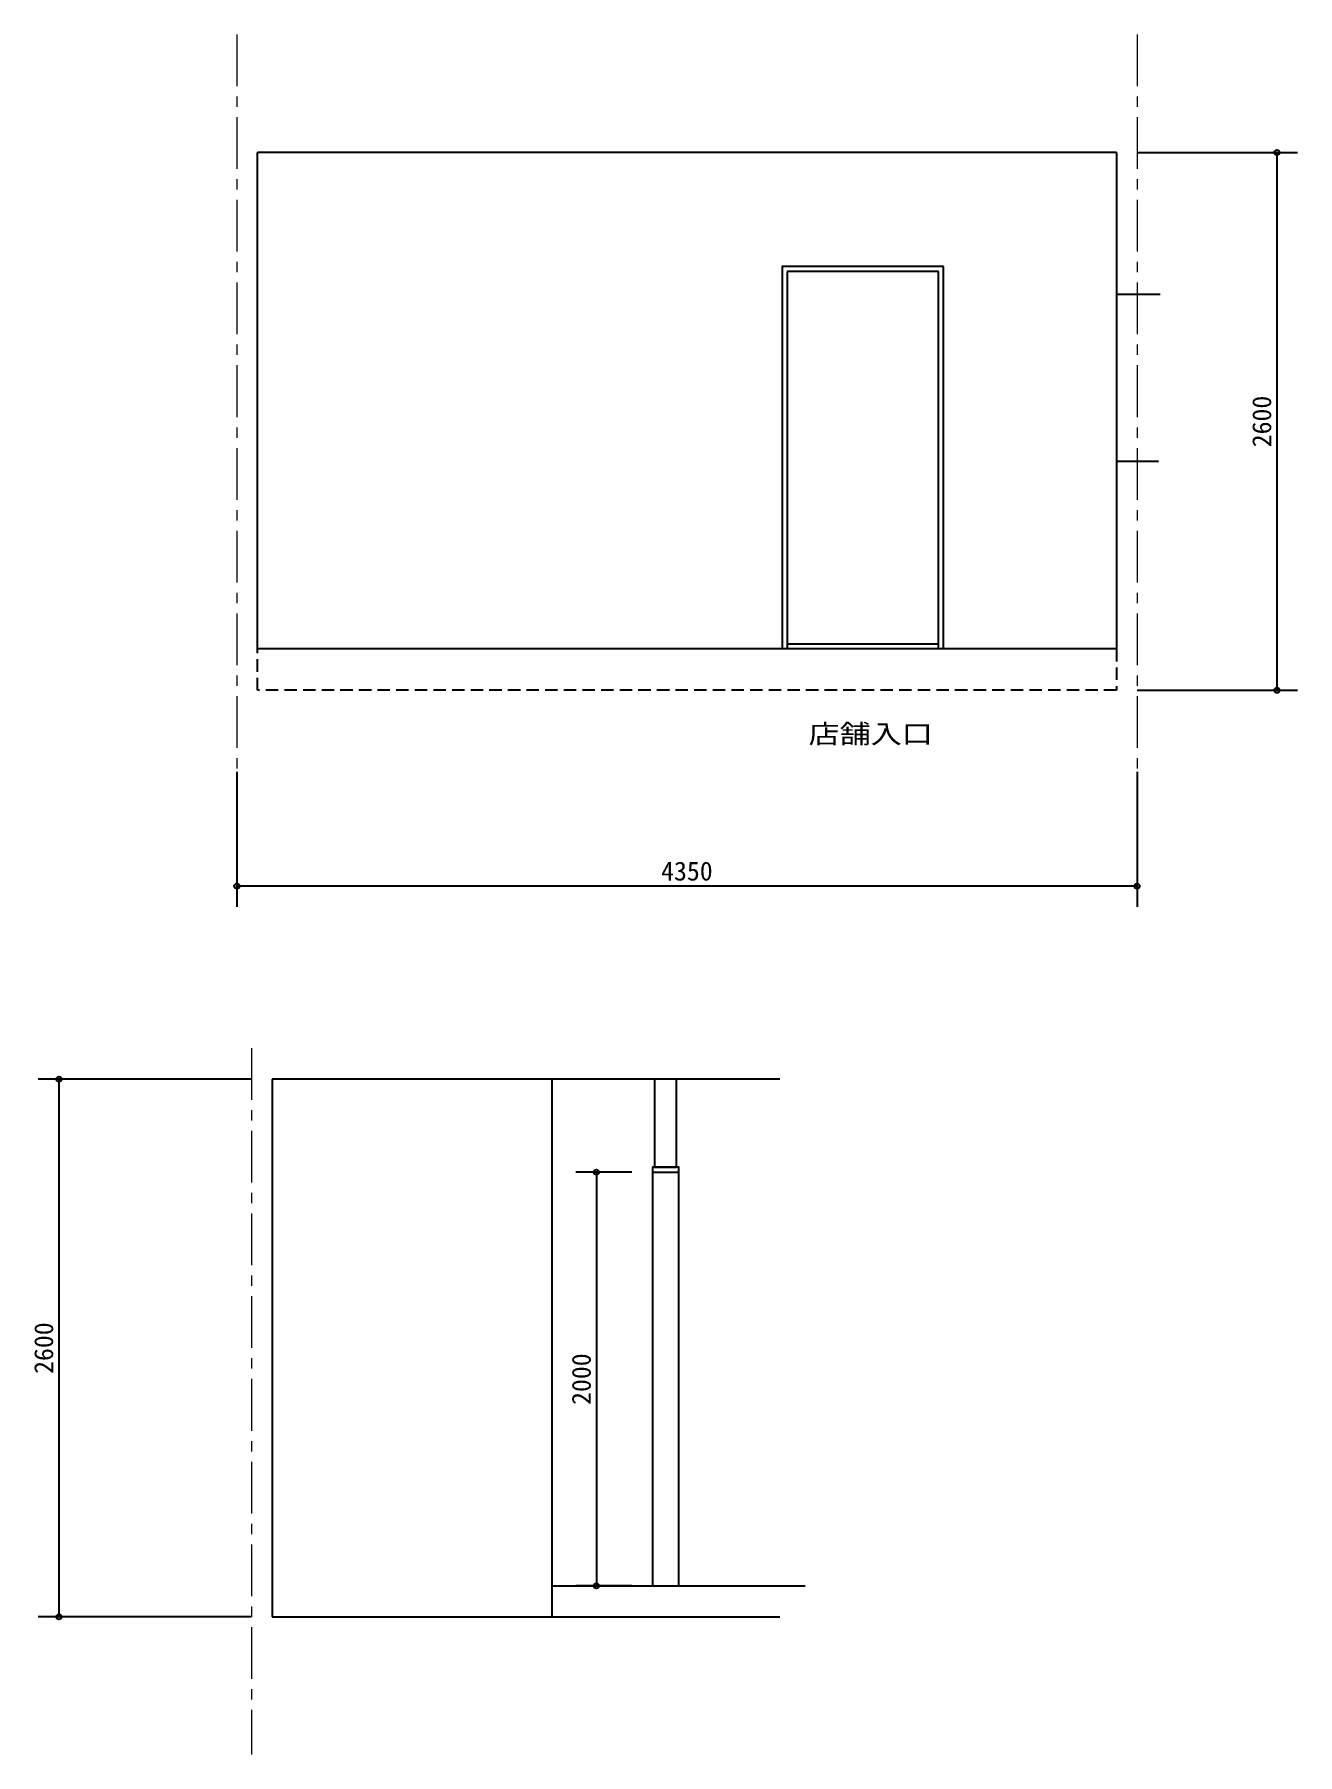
# Model space of a CAD drawing. Units: millimetres at full size, sheet at 1:50. Extents: x -40879 to 19685, y -34692 to 6825.
# Drawn here: x -17762 to -11658, y -18565 to -10247 of the extents above; entities that cross this region are included whole.
import ezdxf
from ezdxf.enums import TextEntityAlignment as Align

# ---------------------------------------------------------------- set-up
doc = ezdxf.new("R2010")
doc.units = ezdxf.units.MM
doc.header["$LTSCALE"] = 50
doc.header["$PDMODE"] = 32
doc.header["$PDSIZE"] = 25
doc.linetypes.add('CHAIN1', pattern=[8, 5, -1, 1, -1])
doc.linetypes.add('DASHED1', pattern=[1.8, 1.2, -0.6])
doc.layers.add('0-0_0', color=7, linetype='Continuous')
doc.layers.add('0-8_8', color=6, linetype='CHAIN1', lineweight=9)
doc.styles.add('ＭＳ ゴシック', font='')
doc.styles.get('ＭＳ ゴシック').set_extended_font_data('MS Gothic')

msp = doc.modelspace()

# ---------------------------------------------------------------- texts
at = {"layer": '0-0_0', "style": 'ＭＳ ゴシック'}
for s, p in [('2600', (-11758.4, -12243.69)), ('2600', (-17643.94, -16723.88)), ('2000', (-15046.26, -16873.88))]:
    msp.add_text(s, height=91.64, rotation=90, dxfattribs=at).set_placement(p, align=Align.BOTTOM_LEFT)
at = {"layer": '0-0_0', "style": 'ＭＳ ゴシック', "width": 1.2}
msp.add_text('店舗入口', height=91.64, dxfattribs=at).set_placement((-14021.15, -13702.66), align=Align.BOTTOM_LEFT)
at = {"layer": '0-0_0', "style": 'ＭＳ ゴシック'}
msp.add_text('4350', height=91.64, dxfattribs=at).set_placement((-14733.94, -14366.01), align=Align.BOTTOM_LEFT)

# ---------------------------------------------------------------- linework, layer by layer
at = {"layer": '0-0_0'}
for p, q in [((-16683.94, -13218.69), (-16683.94, -10818.69)), ((-12533.94, -10818.69), (-16683.94, -10818.69)), ((-12533.94, -10818.69), (-12533.94, -13218.69)), ((-12433.94, -10818.69), (-11658.4, -10818.69)), ((-11758.4, -10818.69), (-11758.4, -13418.69)), ((-13394.04, -11394.11), (-14124.37, -11394.11)), ((-14124.37, -11394.11), (-14124.37, -13218.69)), ((-13394.04, -13218.69), (-13394.04, -11394.11)), ((-13369.04, -13218.69), (-13369.04, -11369.11)), ((-12533.94, -11503.69), (-12321.96, -11503.69)), ((-12533.94, -12311.44), (-12329.73, -12311.44)), ((-12533.94, -13218.69), (-16683.94, -13218.69)), ((-14124.37, -13193.69), (-13394.04, -13193.69)), ((-12433.94, -13418.69), (-11658.4, -13418.69)), ((-16783.94, -13813.13), (-16783.94, -14466.01)), ((-12433.94, -13813.13), (-12433.94, -14466.01)), ((-12433.94, -14366.01), (-16783.94, -14366.01)), ((-16713.4, -15298.88), (-17743.94, -15298.88)), ((-17643.94, -15298.88), (-17643.94, -17898.88)), ((-16613.4, -15298.88), (-16613.4, -17898.88)), ((-14159.69, -15298.88), (-16613.4, -15298.88)), ((-15260.19, -17898.88), (-15260.19, -15298.88)), ((-14875.47, -15748.88), (-15146.26, -15748.88)), ((-15046.26, -15748.88), (-15046.26, -17748.88)), ((-14775.47, -15748.88), (-14775.47, -17748.88)), ((-14648.8, -17748.88), (-14648.8, -15748.88)), ((-15260.19, -17748.88), (-14037.79, -17748.88)), ((-14875.47, -17748.88), (-15146.26, -17748.88)), ((-16713.4, -17898.88), (-17743.94, -17898.88)), ((-16613.4, -17898.88), (-14159.69, -17898.88))]:
    msp.add_line(p, q, dxfattribs=at)
at = {"layer": '0-0_0', "linetype": 'DASHED1'}
for p, q in [((-16683.94, -13418.69), (-16683.94, -13218.69)), ((-12533.94, -13218.69), (-12533.94, -13418.69)), ((-12533.94, -13418.69), (-16683.94, -13418.69))]:
    msp.add_line(p, q, dxfattribs=at)
at = {"layer": '0-0_0'}
for points in [[(-13369.04, -11369.11), (-14149.37, -11369.11), (-14149.37, -13218.69)], [(-14765.47, -15298.88), (-14765.47, -15723.88), (-14658.8, -15723.88), (-14658.8, -15298.88)]]:
    msp.add_lwpolyline(points, dxfattribs=at)
msp.add_lwpolyline([(-14775.47, -15748.88), (-14648.8, -15748.88), (-14648.8, -15723.88), (-14775.47, -15723.88)], close=True, dxfattribs=at)
for p in [(-11758.4, -10818.69), (-11758.4, -13418.69), (-16783.94, -14366.01), (-12433.94, -14366.01), (-17643.94, -15298.88), (-15046.26, -15748.88), (-15046.26, -17748.88), (-17643.94, -17898.88)]:
    msp.add_point(p, dxfattribs=at)
at = {"layer": '0-8_8'}
for p, q in [((-16783.94, -10247.38), (-16783.94, -14084.38)), ((-12433.94, -10247.38), (-12433.94, -14084.38)), ((-16713.4, -15148.46), (-16713.4, -18564.57))]:
    msp.add_line(p, q, dxfattribs=at)

msp.set_redraw_order([(e.dxf.handle, doc.entitydb.next_handle()) for e in msp.query("TEXT MTEXT ATTDEF DIMENSION ARC_DIMENSION")])  # texts and dimensions are drawn at this point

doc.saveas('drawing.dxf')
